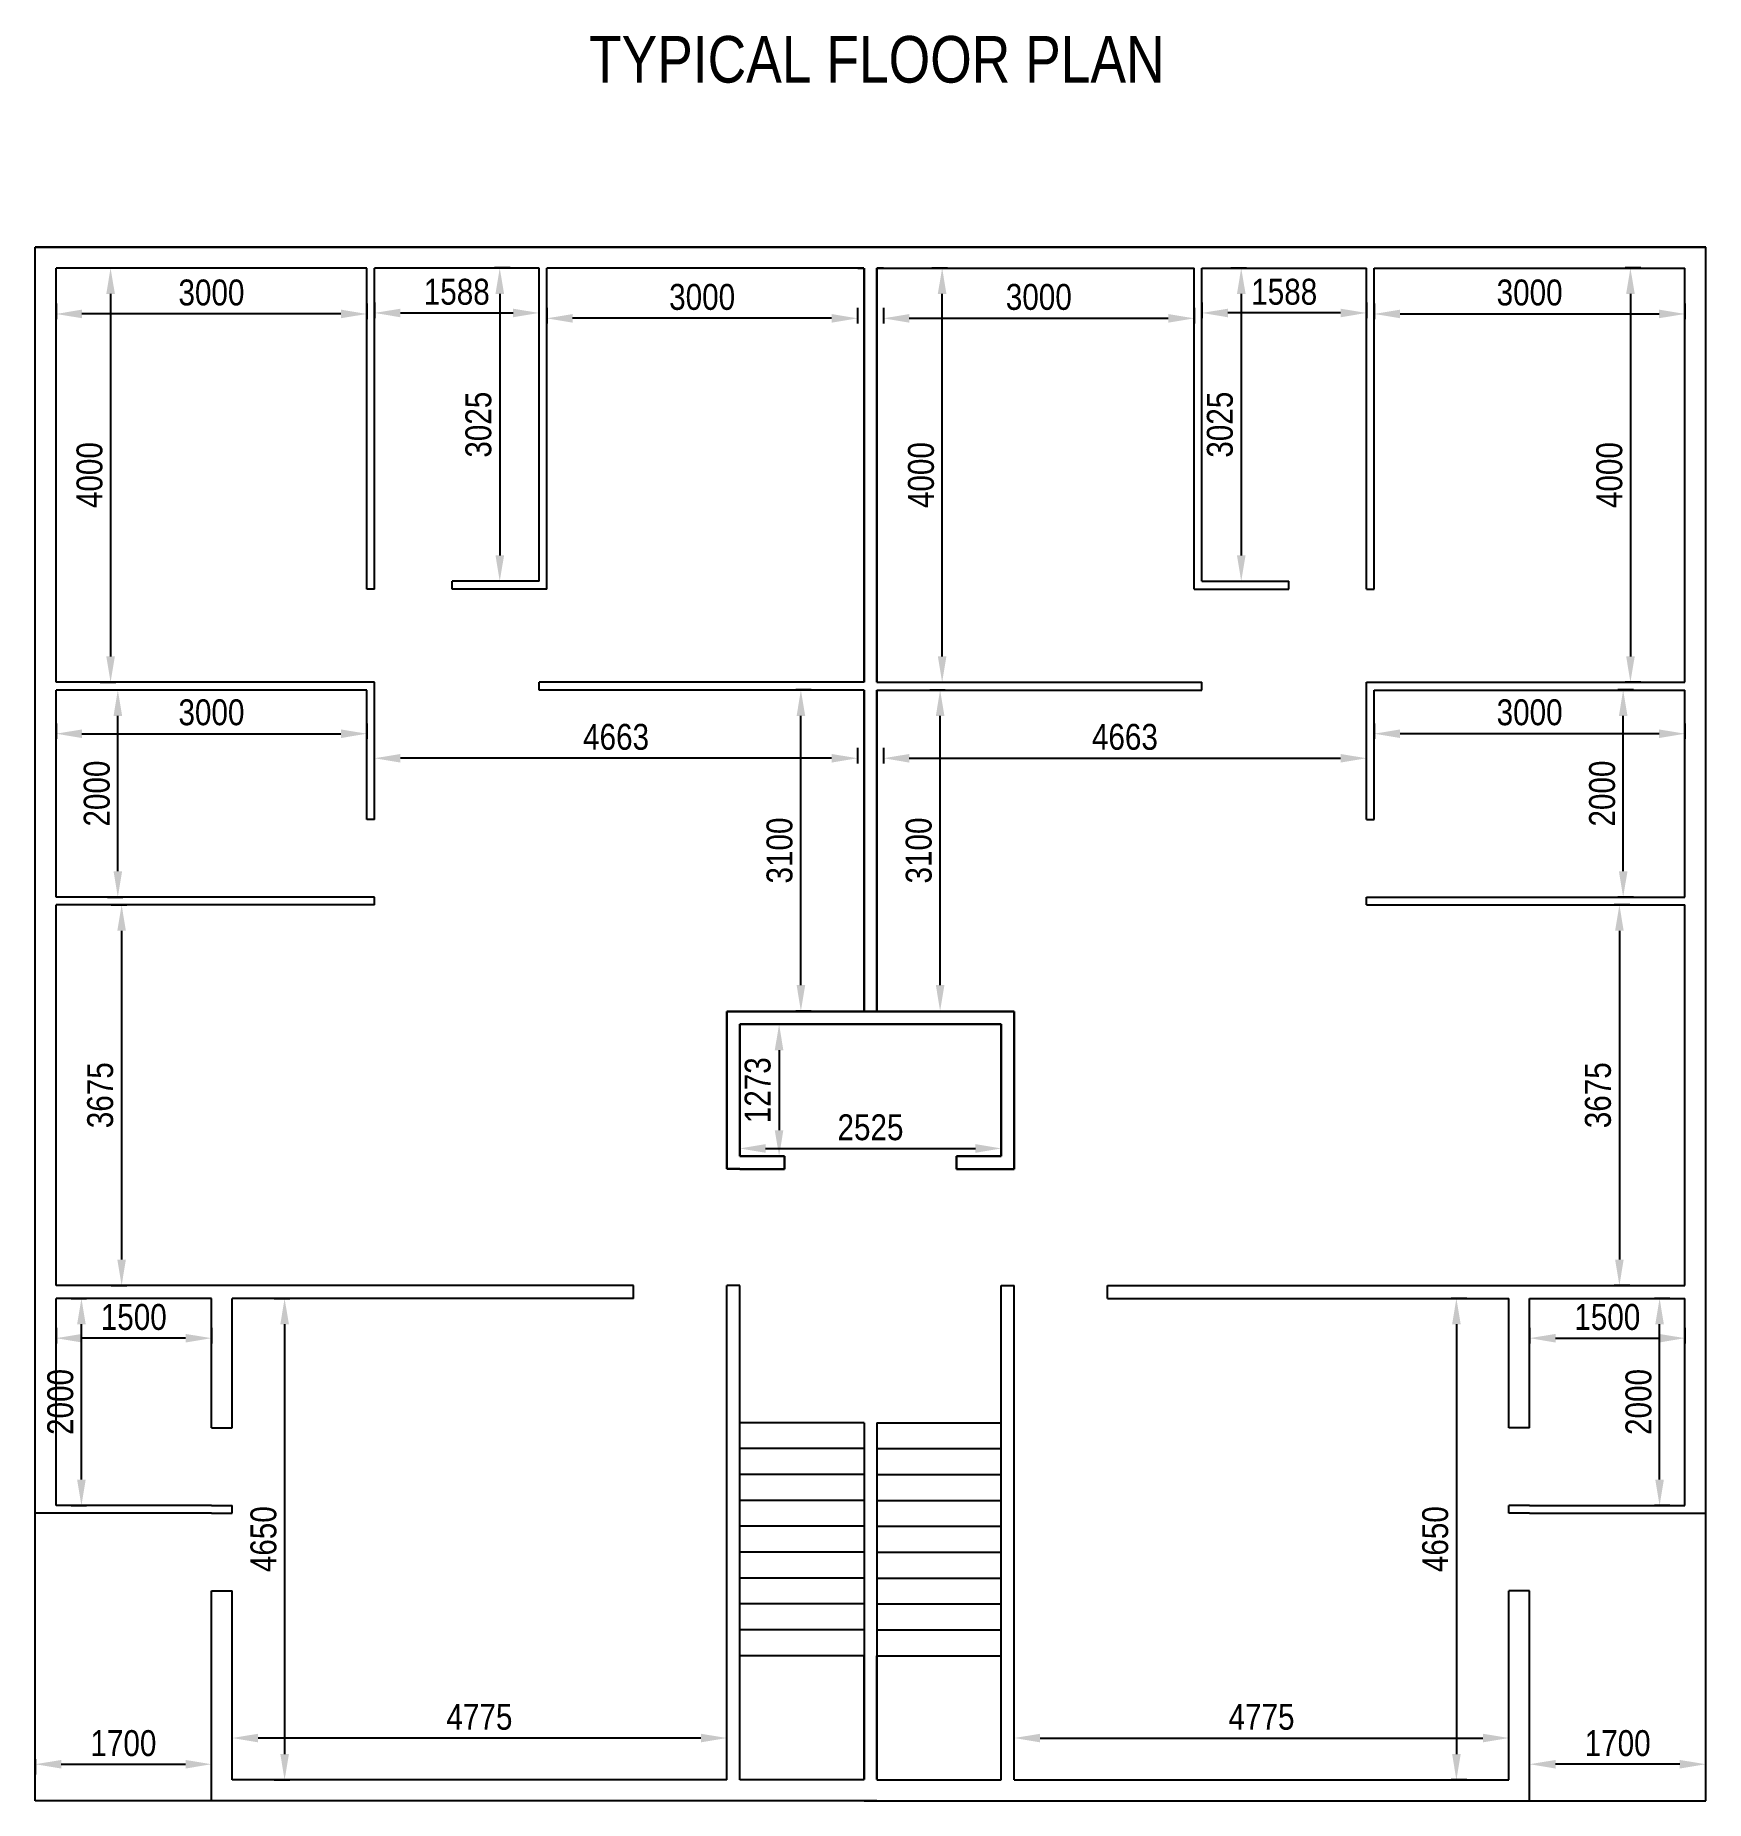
# Model space of a CAD drawing. Header units: inches. Extents: x 633521 to 2450508, y -834496 to 165976.
# Drawn here: x 2337492 to 2353617, y 113323 to 130370 of the extents above; entities that cross this region are included whole.
import ezdxf

# ---------------------------------------------------------------- set-up
doc = ezdxf.new("R2010")
doc.units = ezdxf.units.IN
doc.header["$MEASUREMENT"] = 0
doc.linetypes.add('DASHED2', pattern=[0.375, 0.25, -0.125])
doc.layers.add('ELE', color=1, linetype='Continuous')
doc.styles.get("Standard").update_dxf_attribs({"font": 'technic_.ttf'})
doc.styles.add('style2', font='technic_.ttf', dxfattribs={"height": 250})
doc.dimstyles.new('100', dxfattribs={"dimtxt": 200, "dimasz": 250, "dimexe": 50, "dimexo": 100, "dimgap": 75, "dimtad": 1, "dimtoh": 1, "dimdec": 0, "dimzin": 0, "dimdsep": 46, "dimtxsty": 'style2', "dimcen": 100, "dimclrd": 1, "dimclre": 1, "dimclrt": 7, "dimadec": 0, "dimazin": 0, "dimtfac": 1, "dimtdec": 0, "dimtix": 1, "dimtmove": 0, "dimatfit": 3, "dimfxl": 1, "dimfrac": 2, "dimtolj": 1, "dimtzin": 0, "dimarcsym": 0})

msp = doc.modelspace()

# ---------------------------------------------------------------- texts
at = {"layer": 'ELE', "color": 4, "insert": (2337612.7, 130363.2), "char_height": 450, "attachment_point": 1}
msp.add_mtext_dynamic_manual_height_columns('\\pxqc,tc24;{\\C7;TYPICAL FLOOR PLAN}', width=16004, gutter_width=1250, heights=[0], dxfattribs=at)

# ---------------------------------------------------------------- blocks, each defined once
blk = doc.blocks.new('*D298')
at = {"layer": 'ELE', "color": 1, "lineweight": -2, "transparency": 16777216}
for p, q in [((2351917, 113575), (2351917, 113725)), ((2353617, 113575), (2353617, 113725)), ((2353367, 113675), (2352167, 113675))]:
    blk.add_line(p, q, dxfattribs=at)
at = {"layer": 'ELE', "color": 1, "lineweight": 15, "transparency": 16777216}
for points in [[(2352167, 113716), (2352167, 113633), (2351917, 113675)], [(2353367, 113716), (2353367, 113633), (2353617, 113675)]]:
    blk.add_solid(points, dxfattribs=at)
at = {"layer": 'ELE', "color": 7, "transparency": 16777216, "insert": (2352767, 113877), "char_height": 250, "attachment_point": 5, "style": 'style2'}
blk.add_mtext('\\A1;1700', dxfattribs=at)
blk = doc.blocks.new('*D299')
at = {"layer": 'ELE', "color": 1, "lineweight": -2, "transparency": 16777216}
for p, q in [((2351917, 117889), (2351917, 117739)), ((2353417, 117889), (2353417, 117739)), ((2352167, 117789), (2353167, 117789))]:
    blk.add_line(p, q, dxfattribs=at)
at = {"layer": 'ELE', "color": 1, "lineweight": 15, "transparency": 16777216}
for points in [[(2352167, 117830), (2352167, 117747), (2351917, 117789)], [(2353167, 117830), (2353167, 117747), (2353417, 117789)]]:
    blk.add_solid(points, dxfattribs=at)
at = {"layer": 'ELE', "color": 7, "transparency": 16777216, "insert": (2352667, 117992), "char_height": 250, "attachment_point": 5, "style": 'style2'}
blk.add_mtext('\\A1;1500', dxfattribs=at)
blk = doc.blocks.new('*D300')
at = {"layer": 'ELE', "color": 1, "lineweight": -2, "transparency": 16777216}
for p, q in [((2353272, 118173), (2353122, 118173)), ((2353172, 116423), (2353172, 117923)), ((2353272, 116173), (2353122, 116173))]:
    blk.add_line(p, q, dxfattribs=at)
at = {"layer": 'ELE', "color": 1, "lineweight": 15, "transparency": 16777216}
for points in [[(2353130, 117923), (2353213, 117923), (2353172, 118173)], [(2353130, 116423), (2353213, 116423), (2353172, 116173)]]:
    blk.add_solid(points, dxfattribs=at)
at = {"layer": 'ELE', "color": 7, "transparency": 16777216, "insert": (2352969, 117173), "char_height": 250, "attachment_point": 5, "rotation": 90, "style": 'style2'}
blk.add_mtext('\\A1;2000', dxfattribs=at)
blk = doc.blocks.new('*D301')
at = {"layer": 'ELE', "color": 1, "lineweight": -2, "transparency": 16777216}
for p, q in [((2346942, 113828), (2346942, 113978)), ((2347192, 113928), (2351467, 113928)), ((2351717, 113828), (2351717, 113978))]:
    blk.add_line(p, q, dxfattribs=at)
at = {"layer": 'ELE', "color": 1, "lineweight": 15, "transparency": 16777216}
for points in [[(2347192, 113969), (2347192, 113886), (2346942, 113928)], [(2351467, 113969), (2351467, 113886), (2351717, 113928)]]:
    blk.add_solid(points, dxfattribs=at)
at = {"layer": 'ELE', "color": 7, "transparency": 16777216, "insert": (2349329, 114131), "char_height": 250, "attachment_point": 5, "style": 'style2'}
blk.add_mtext('\\A1;4775', dxfattribs=at)
blk = doc.blocks.new('*D302')
at = {"layer": 'ELE', "color": 1, "lineweight": -2, "transparency": 16777216}
for p, q in [((2351310, 118173), (2351160, 118173)), ((2351210, 117923), (2351210, 113773)), ((2351310, 113523), (2351160, 113523))]:
    blk.add_line(p, q, dxfattribs=at)
at = {"layer": 'ELE', "color": 1, "lineweight": 15, "transparency": 16777216}
for points in [[(2351169, 117923), (2351252, 117923), (2351210, 118173)], [(2351169, 113773), (2351252, 113773), (2351210, 113523)]]:
    blk.add_solid(points, dxfattribs=at)
at = {"layer": 'ELE', "color": 7, "transparency": 16777216, "insert": (2351007, 115848), "char_height": 250, "attachment_point": 5, "rotation": 90, "style": 'style2'}
blk.add_mtext('\\A1;4650', dxfattribs=at)
blk = doc.blocks.new('*D303')
at = {"layer": 'ELE', "color": 1, "lineweight": -2, "transparency": 16777216}
for p, q in [((2352884, 121973), (2352734, 121973)), ((2352784, 121723), (2352784, 118548)), ((2352884, 118298), (2352734, 118298))]:
    blk.add_line(p, q, dxfattribs=at)
at = {"layer": 'ELE', "color": 1, "lineweight": 15, "transparency": 16777216}
for points in [[(2352742, 121723), (2352825, 121723), (2352784, 121973)], [(2352742, 118548), (2352825, 118548), (2352784, 118298)]]:
    blk.add_solid(points, dxfattribs=at)
at = {"layer": 'ELE', "color": 7, "transparency": 16777216, "insert": (2352578, 120135), "char_height": 250, "attachment_point": 5, "rotation": 90, "style": 'style2'}
blk.add_mtext('\\A1;3675', dxfattribs=at)
blk = doc.blocks.new('*D304')
at = {"layer": 'ELE', "color": 1, "lineweight": -2, "transparency": 16777216}
for p, q in [((2346126, 124048), (2346276, 124048)), ((2346226, 121198), (2346226, 123798)), ((2346126, 120948), (2346276, 120948))]:
    blk.add_line(p, q, dxfattribs=at)
at = {"layer": 'ELE', "color": 1, "lineweight": 15, "transparency": 16777216}
for points in [[(2346185, 123798), (2346268, 123798), (2346226, 124048)], [(2346185, 121198), (2346268, 121198), (2346226, 120948)]]:
    blk.add_solid(points, dxfattribs=at)
at = {"layer": 'ELE', "color": 7, "transparency": 16777216, "insert": (2346021, 122498), "char_height": 250, "attachment_point": 5, "rotation": 90, "style": 'style2'}
blk.add_mtext('\\A1;3100', dxfattribs=at)
blk = doc.blocks.new('*D305')
at = {"layer": 'ELE', "color": 1, "lineweight": -2, "transparency": 16777216}
for p, q in [((2345679, 123489), (2345679, 123339)), ((2350342, 123289), (2350342, 123439)), ((2345929, 123389), (2350092, 123389))]:
    blk.add_line(p, q, dxfattribs=at)
at = {"layer": 'ELE', "color": 1, "lineweight": 15, "transparency": 16777216}
for points in [[(2345929, 123430), (2345929, 123347), (2345679, 123389)], [(2350092, 123430), (2350092, 123347), (2350342, 123389)]]:
    blk.add_solid(points, dxfattribs=at)
at = {"layer": 'ELE', "color": 7, "transparency": 16777216, "insert": (2348010, 123594), "char_height": 250, "attachment_point": 5, "style": 'style2'}
blk.add_mtext('\\A1;4663', dxfattribs=at)
blk = doc.blocks.new('*D306')
at = {"layer": 'ELE', "color": 1, "lineweight": -2, "transparency": 16777216}
for p, q in [((2345679, 127737), (2345679, 127587)), ((2348679, 127737), (2348679, 127587)), ((2345929, 127637), (2348429, 127637))]:
    blk.add_line(p, q, dxfattribs=at)
at = {"layer": 'ELE', "color": 1, "lineweight": 15, "transparency": 16777216}
for points in [[(2345929, 127678), (2345929, 127595), (2345679, 127637)], [(2348429, 127678), (2348429, 127595), (2348679, 127637)]]:
    blk.add_solid(points, dxfattribs=at)
at = {"layer": 'ELE', "color": 7, "transparency": 16777216, "insert": (2347179, 127842), "char_height": 250, "attachment_point": 5, "style": 'style2'}
blk.add_mtext('\\A1;3000', dxfattribs=at)
blk = doc.blocks.new('*D307')
at = {"layer": 'ELE', "color": 1, "lineweight": -2, "transparency": 16777216}
for p, q in [((2346146, 128123), (2346296, 128123)), ((2346246, 124373), (2346246, 127873)), ((2346146, 124123), (2346296, 124123))]:
    blk.add_line(p, q, dxfattribs=at)
at = {"layer": 'ELE', "color": 1, "lineweight": 15, "transparency": 16777216}
for points in [[(2346204, 127873), (2346287, 127873), (2346246, 128123)], [(2346204, 124373), (2346287, 124373), (2346246, 124123)]]:
    blk.add_solid(points, dxfattribs=at)
at = {"layer": 'ELE', "color": 7, "transparency": 16777216, "insert": (2346043, 126123), "char_height": 250, "attachment_point": 5, "rotation": 90, "style": 'style2'}
blk.add_mtext('\\A1;4000', dxfattribs=at)
blk = doc.blocks.new('*D308')
at = {"layer": 'ELE', "color": 1, "lineweight": -2, "transparency": 16777216}
for p, q in [((2348754, 127789), (2348754, 127639)), ((2350092, 127689), (2349004, 127689)), ((2350342, 127789), (2350342, 127639))]:
    blk.add_line(p, q, dxfattribs=at)
at = {"layer": 'ELE', "color": 1, "lineweight": 15, "transparency": 16777216}
for points in [[(2349004, 127730), (2349004, 127647), (2348754, 127689)], [(2350092, 127730), (2350092, 127647), (2350342, 127689)]]:
    blk.add_solid(points, dxfattribs=at)
at = {"layer": 'ELE', "color": 7, "transparency": 16777216, "insert": (2349548, 127892), "char_height": 250, "attachment_point": 5, "style": 'style2'}
blk.add_mtext('\\A1;1588', dxfattribs=at)
blk = doc.blocks.new('*D309')
at = {"layer": 'ELE', "color": 1, "lineweight": -2, "transparency": 16777216}
for p, q in [((2349033, 128123), (2349183, 128123)), ((2349133, 127873), (2349133, 125348)), ((2349033, 125098), (2349183, 125098))]:
    blk.add_line(p, q, dxfattribs=at)
at = {"layer": 'ELE', "color": 1, "lineweight": 15, "transparency": 16777216}
for points in [[(2349092, 127873), (2349175, 127873), (2349133, 128123)], [(2349092, 125348), (2349175, 125348), (2349133, 125098)]]:
    blk.add_solid(points, dxfattribs=at)
at = {"layer": 'ELE', "color": 7, "transparency": 16777216, "insert": (2348928, 126610), "char_height": 250, "attachment_point": 5, "rotation": 90, "style": 'style2'}
blk.add_mtext('\\A1;3025', dxfattribs=at)
blk = doc.blocks.new('*D310')
at = {"layer": 'ELE', "color": 1, "lineweight": -2, "transparency": 16777216}
for p, q in [((2350417, 127779), (2350417, 127629)), ((2353417, 127779), (2353417, 127629)), ((2350667, 127679), (2353167, 127679))]:
    blk.add_line(p, q, dxfattribs=at)
at = {"layer": 'ELE', "color": 1, "lineweight": 15, "transparency": 16777216}
for points in [[(2350667, 127721), (2350667, 127638), (2350417, 127679)], [(2353167, 127721), (2353167, 127638), (2353417, 127679)]]:
    blk.add_solid(points, dxfattribs=at)
at = {"layer": 'ELE', "color": 7, "transparency": 16777216, "insert": (2351917, 127885), "char_height": 250, "attachment_point": 5, "style": 'style2'}
blk.add_mtext('\\A1;3000', dxfattribs=at)
blk = doc.blocks.new('*D311')
at = {"layer": 'ELE', "color": 1, "lineweight": -2, "transparency": 16777216}
for p, q in [((2352990, 128123), (2352840, 128123)), ((2352890, 127873), (2352890, 124373)), ((2352990, 124123), (2352840, 124123))]:
    blk.add_line(p, q, dxfattribs=at)
at = {"layer": 'ELE', "color": 1, "lineweight": 15, "transparency": 16777216}
for points in [[(2352849, 127873), (2352932, 127873), (2352890, 128123)], [(2352849, 124373), (2352932, 124373), (2352890, 124123)]]:
    blk.add_solid(points, dxfattribs=at)
at = {"layer": 'ELE', "color": 7, "transparency": 16777216, "insert": (2352688, 126123), "char_height": 250, "attachment_point": 5, "rotation": 90, "style": 'style2'}
blk.add_mtext('\\A1;4000', dxfattribs=at)
blk = doc.blocks.new('*D312')
at = {"layer": 'ELE', "color": 1, "lineweight": -2, "transparency": 16777216}
for p, q in [((2352920, 124048), (2352770, 124048)), ((2352820, 122298), (2352820, 123798)), ((2352920, 122048), (2352770, 122048))]:
    blk.add_line(p, q, dxfattribs=at)
at = {"layer": 'ELE', "color": 1, "lineweight": 15, "transparency": 16777216}
for points in [[(2352779, 123798), (2352862, 123798), (2352820, 124048)], [(2352779, 122298), (2352862, 122298), (2352820, 122048)]]:
    blk.add_solid(points, dxfattribs=at)
at = {"layer": 'ELE', "color": 7, "transparency": 16777216, "insert": (2352618, 123048), "char_height": 250, "attachment_point": 5, "rotation": 90, "style": 'style2'}
blk.add_mtext('\\A1;2000', dxfattribs=at)
blk = doc.blocks.new('*D313')
at = {"layer": 'ELE', "color": 1, "lineweight": -2, "transparency": 16777216}
for p, q in [((2350417, 123726), (2350417, 123576)), ((2353167, 123626), (2350667, 123626)), ((2353417, 123726), (2353417, 123576))]:
    blk.add_line(p, q, dxfattribs=at)
at = {"layer": 'ELE', "color": 1, "lineweight": 15, "transparency": 16777216}
for points in [[(2350667, 123667), (2350667, 123584), (2350417, 123626)], [(2353167, 123667), (2353167, 123584), (2353417, 123626)]]:
    blk.add_solid(points, dxfattribs=at)
at = {"layer": 'ELE', "color": 7, "transparency": 16777216, "insert": (2351917, 123831), "char_height": 250, "attachment_point": 5, "style": 'style2'}
blk.add_mtext('\\A1;3000', dxfattribs=at)
blk = doc.blocks.new('*D318')
at = {"layer": 'ELE', "color": 1, "lineweight": -2, "transparency": 16777216}
for p, q in [((2337492, 113575), (2337492, 113725)), ((2339192, 113575), (2339192, 113725)), ((2337742, 113675), (2338942, 113675))]:
    blk.add_line(p, q, dxfattribs=at)
at = {"layer": 'ELE', "color": 1, "lineweight": 15, "transparency": 16777216}
for points in [[(2337742, 113716), (2337742, 113633), (2337492, 113675)], [(2338942, 113716), (2338942, 113633), (2339192, 113675)]]:
    blk.add_solid(points, dxfattribs=at)
at = {"layer": 'ELE', "color": 7, "transparency": 16777216, "insert": (2338342, 113877), "char_height": 250, "attachment_point": 5, "style": 'style2'}
blk.add_mtext('\\A1;1700', dxfattribs=at)
blk = doc.blocks.new('*D319')
at = {"layer": 'ELE', "color": 1, "lineweight": -2, "transparency": 16777216}
for p, q in [((2337692, 117889), (2337692, 117739)), ((2339192, 117889), (2339192, 117739)), ((2338942, 117789), (2337942, 117789))]:
    blk.add_line(p, q, dxfattribs=at)
at = {"layer": 'ELE', "color": 1, "lineweight": 15, "transparency": 16777216}
for points in [[(2337942, 117830), (2337942, 117747), (2337692, 117789)], [(2338942, 117830), (2338942, 117747), (2339192, 117789)]]:
    blk.add_solid(points, dxfattribs=at)
at = {"layer": 'ELE', "color": 7, "transparency": 16777216, "insert": (2338442, 117992), "char_height": 250, "attachment_point": 5, "style": 'style2'}
blk.add_mtext('\\A1;1500', dxfattribs=at)
blk = doc.blocks.new('*D320')
at = {"layer": 'ELE', "color": 1, "lineweight": -2, "transparency": 16777216}
for p, q in [((2337837, 118173), (2337987, 118173)), ((2337937, 116423), (2337937, 117923)), ((2337837, 116173), (2337987, 116173))]:
    blk.add_line(p, q, dxfattribs=at)
at = {"layer": 'ELE', "color": 1, "lineweight": 15, "transparency": 16777216}
for points in [[(2337895, 117923), (2337978, 117923), (2337937, 118173)], [(2337895, 116423), (2337978, 116423), (2337937, 116173)]]:
    blk.add_solid(points, dxfattribs=at)
at = {"layer": 'ELE', "color": 7, "transparency": 16777216, "insert": (2337734, 117173), "char_height": 250, "attachment_point": 5, "rotation": 90, "style": 'style2'}
blk.add_mtext('\\A1;2000', dxfattribs=at)
blk = doc.blocks.new('*D321')
at = {"layer": 'ELE', "color": 1, "lineweight": -2, "transparency": 16777216}
for p, q in [((2339392, 113828), (2339392, 113978)), ((2343917, 113928), (2339642, 113928)), ((2344167, 113828), (2344167, 113978))]:
    blk.add_line(p, q, dxfattribs=at)
at = {"layer": 'ELE', "color": 1, "lineweight": 15, "transparency": 16777216}
for points in [[(2339642, 113969), (2339642, 113886), (2339392, 113928)], [(2343917, 113969), (2343917, 113886), (2344167, 113928)]]:
    blk.add_solid(points, dxfattribs=at)
at = {"layer": 'ELE', "color": 7, "transparency": 16777216, "insert": (2341779, 114131), "char_height": 250, "attachment_point": 5, "style": 'style2'}
blk.add_mtext('\\A1;4775', dxfattribs=at)
blk = doc.blocks.new('*D322')
at = {"layer": 'ELE', "color": 1, "lineweight": -2, "transparency": 16777216}
for p, q in [((2339798, 118173), (2339948, 118173)), ((2339898, 117923), (2339898, 113773)), ((2339798, 113523), (2339948, 113523))]:
    blk.add_line(p, q, dxfattribs=at)
at = {"layer": 'ELE', "color": 1, "lineweight": 15, "transparency": 16777216}
for points in [[(2339857, 117923), (2339940, 117923), (2339898, 118173)], [(2339857, 113773), (2339940, 113773), (2339898, 113523)]]:
    blk.add_solid(points, dxfattribs=at)
at = {"layer": 'ELE', "color": 7, "transparency": 16777216, "insert": (2339695, 115848), "char_height": 250, "attachment_point": 5, "rotation": 90, "style": 'style2'}
blk.add_mtext('\\A1;4650', dxfattribs=at)
blk = doc.blocks.new('*D323')
at = {"layer": 'ELE', "color": 1, "lineweight": -2, "transparency": 16777216}
for p, q in [((2338225, 121973), (2338375, 121973)), ((2338325, 121723), (2338325, 118548)), ((2338225, 118298), (2338375, 118298))]:
    blk.add_line(p, q, dxfattribs=at)
at = {"layer": 'ELE', "color": 1, "lineweight": 15, "transparency": 16777216}
for points in [[(2338283, 121723), (2338366, 121723), (2338325, 121973)], [(2338283, 118548), (2338366, 118548), (2338325, 118298)]]:
    blk.add_solid(points, dxfattribs=at)
at = {"layer": 'ELE', "color": 7, "transparency": 16777216, "insert": (2338119, 120135), "char_height": 250, "attachment_point": 5, "rotation": 90, "style": 'style2'}
blk.add_mtext('\\A1;3675', dxfattribs=at)
blk = doc.blocks.new('*D324')
at = {"layer": 'ELE', "color": 1, "lineweight": -2, "transparency": 16777216}
for p, q in [((2344982, 124048), (2344832, 124048)), ((2344882, 121198), (2344882, 123798)), ((2344982, 120948), (2344832, 120948))]:
    blk.add_line(p, q, dxfattribs=at)
at = {"layer": 'ELE', "color": 1, "lineweight": 15, "transparency": 16777216}
for points in [[(2344841, 123798), (2344924, 123798), (2344882, 124048)], [(2344841, 121198), (2344924, 121198), (2344882, 120948)]]:
    blk.add_solid(points, dxfattribs=at)
at = {"layer": 'ELE', "color": 7, "transparency": 16777216, "insert": (2344677, 122498), "char_height": 250, "attachment_point": 5, "rotation": 90, "style": 'style2'}
blk.add_mtext('\\A1;3100', dxfattribs=at)
blk = doc.blocks.new('*D325')
at = {"layer": 'ELE', "color": 1, "lineweight": -2, "transparency": 16777216}
for p, q in [((2340767, 123289), (2340767, 123439)), ((2345429, 123489), (2345429, 123339)), ((2345179, 123389), (2341017, 123389))]:
    blk.add_line(p, q, dxfattribs=at)
at = {"layer": 'ELE', "color": 1, "lineweight": 15, "transparency": 16777216}
for points in [[(2341017, 123430), (2341017, 123347), (2340767, 123389)], [(2345179, 123430), (2345179, 123347), (2345429, 123389)]]:
    blk.add_solid(points, dxfattribs=at)
at = {"layer": 'ELE', "color": 7, "transparency": 16777216, "insert": (2343098, 123594), "char_height": 250, "attachment_point": 5, "style": 'style2'}
blk.add_mtext('\\A1;4663', dxfattribs=at)
blk = doc.blocks.new('*D326')
at = {"layer": 'ELE', "color": 1, "lineweight": -2, "transparency": 16777216}
for p, q in [((2342429, 127737), (2342429, 127587)), ((2345429, 127737), (2345429, 127587)), ((2345179, 127637), (2342679, 127637))]:
    blk.add_line(p, q, dxfattribs=at)
at = {"layer": 'ELE', "color": 1, "lineweight": 15, "transparency": 16777216}
for points in [[(2342679, 127678), (2342679, 127595), (2342429, 127637)], [(2345179, 127678), (2345179, 127595), (2345429, 127637)]]:
    blk.add_solid(points, dxfattribs=at)
at = {"layer": 'ELE', "color": 7, "transparency": 16777216, "insert": (2343929, 127842), "char_height": 250, "attachment_point": 5, "style": 'style2'}
blk.add_mtext('\\A1;3000', dxfattribs=at)
blk = doc.blocks.new('*D327')
at = {"layer": 'ELE', "color": 1, "lineweight": -2, "transparency": 16777216}
for p, q in [((2340767, 127789), (2340767, 127639)), ((2341017, 127689), (2342104, 127689)), ((2342354, 127789), (2342354, 127639))]:
    blk.add_line(p, q, dxfattribs=at)
at = {"layer": 'ELE', "color": 1, "lineweight": 15, "transparency": 16777216}
for points in [[(2341017, 127730), (2341017, 127647), (2340767, 127689)], [(2342104, 127730), (2342104, 127647), (2342354, 127689)]]:
    blk.add_solid(points, dxfattribs=at)
at = {"layer": 'ELE', "color": 7, "transparency": 16777216, "insert": (2341560, 127892), "char_height": 250, "attachment_point": 5, "style": 'style2'}
blk.add_mtext('\\A1;1588', dxfattribs=at)
blk = doc.blocks.new('*D328')
at = {"layer": 'ELE', "color": 1, "lineweight": -2, "transparency": 16777216}
for p, q in [((2342075, 128123), (2341925, 128123)), ((2341975, 127873), (2341975, 125348)), ((2342075, 125098), (2341925, 125098))]:
    blk.add_line(p, q, dxfattribs=at)
at = {"layer": 'ELE', "color": 1, "lineweight": 15, "transparency": 16777216}
for points in [[(2341934, 127873), (2342017, 127873), (2341975, 128123)], [(2341934, 125348), (2342017, 125348), (2341975, 125098)]]:
    blk.add_solid(points, dxfattribs=at)
at = {"layer": 'ELE', "color": 7, "transparency": 16777216, "insert": (2341770, 126610), "char_height": 250, "attachment_point": 5, "rotation": 90, "style": 'style2'}
blk.add_mtext('\\A1;3025', dxfattribs=at)
blk = doc.blocks.new('*D329')
at = {"layer": 'ELE', "color": 1, "lineweight": -2, "transparency": 16777216}
for p, q in [((2337692, 127779), (2337692, 127629)), ((2340692, 127779), (2340692, 127629)), ((2340442, 127679), (2337942, 127679))]:
    blk.add_line(p, q, dxfattribs=at)
at = {"layer": 'ELE', "color": 1, "lineweight": 15, "transparency": 16777216}
for points in [[(2337942, 127721), (2337942, 127638), (2337692, 127679)], [(2340442, 127721), (2340442, 127638), (2340692, 127679)]]:
    blk.add_solid(points, dxfattribs=at)
at = {"layer": 'ELE', "color": 7, "transparency": 16777216, "insert": (2339192, 127885), "char_height": 250, "attachment_point": 5, "style": 'style2'}
blk.add_mtext('\\A1;3000', dxfattribs=at)
blk = doc.blocks.new('*D330')
at = {"layer": 'ELE', "color": 1, "lineweight": -2, "transparency": 16777216}
for p, q in [((2338118, 128123), (2338268, 128123)), ((2338218, 127873), (2338218, 124373)), ((2338118, 124123), (2338268, 124123))]:
    blk.add_line(p, q, dxfattribs=at)
at = {"layer": 'ELE', "color": 1, "lineweight": 15, "transparency": 16777216}
for points in [[(2338177, 127873), (2338260, 127873), (2338218, 128123)], [(2338177, 124373), (2338260, 124373), (2338218, 124123)]]:
    blk.add_solid(points, dxfattribs=at)
at = {"layer": 'ELE', "color": 7, "transparency": 16777216, "insert": (2338016, 126123), "char_height": 250, "attachment_point": 5, "rotation": 90, "style": 'style2'}
blk.add_mtext('\\A1;4000', dxfattribs=at)
blk = doc.blocks.new('*D331')
at = {"layer": 'ELE', "color": 1, "lineweight": -2, "transparency": 16777216}
for p, q in [((2338188, 124048), (2338338, 124048)), ((2338288, 122298), (2338288, 123798)), ((2338188, 122048), (2338338, 122048))]:
    blk.add_line(p, q, dxfattribs=at)
at = {"layer": 'ELE', "color": 1, "lineweight": 15, "transparency": 16777216}
for points in [[(2338247, 123798), (2338330, 123798), (2338288, 124048)], [(2338247, 122298), (2338330, 122298), (2338288, 122048)]]:
    blk.add_solid(points, dxfattribs=at)
at = {"layer": 'ELE', "color": 7, "transparency": 16777216, "insert": (2338086, 123048), "char_height": 250, "attachment_point": 5, "rotation": 90, "style": 'style2'}
blk.add_mtext('\\A1;2000', dxfattribs=at)
blk = doc.blocks.new('*D332')
at = {"layer": 'ELE', "color": 1, "lineweight": -2, "transparency": 16777216}
for p, q in [((2337692, 123726), (2337692, 123576)), ((2337942, 123626), (2340442, 123626)), ((2340692, 123726), (2340692, 123576))]:
    blk.add_line(p, q, dxfattribs=at)
at = {"layer": 'ELE', "color": 1, "lineweight": 15, "transparency": 16777216}
for points in [[(2337942, 123667), (2337942, 123584), (2337692, 123626)], [(2340442, 123667), (2340442, 123584), (2340692, 123626)]]:
    blk.add_solid(points, dxfattribs=at)
at = {"layer": 'ELE', "color": 7, "transparency": 16777216, "insert": (2339192, 123831), "char_height": 250, "attachment_point": 5, "style": 'style2'}
blk.add_mtext('\\A1;3000', dxfattribs=at)
blk = doc.blocks.new('*D334')
at = {"color": 1, "lineweight": -2, "transparency": 16777216}
for p, q in [((2344292, 119821), (2344292, 119571)), ((2346817, 119821), (2346817, 119571)), ((2344542, 119621), (2346567, 119621))]:
    blk.add_line(p, q, dxfattribs=at)
at = {"color": 1, "lineweight": 15, "transparency": 16777216}
for points in [[(2344542, 119663), (2344542, 119579), (2344292, 119621)], [(2346567, 119663), (2346567, 119579), (2346817, 119621)]]:
    blk.add_solid(points, dxfattribs=at)
at = {"color": 7, "lineweight": 30, "transparency": 16777216, "insert": (2345554, 119824), "char_height": 250, "attachment_point": 5, "style": 'style2'}
blk.add_mtext('\\A1;2525', dxfattribs=at)
blk = doc.blocks.new('*D335')
at = {"color": 1, "lineweight": -2, "transparency": 16777216}
for p, q in [((2344672, 120820), (2344722, 120820)), ((2344672, 120570), (2344672, 119797)), ((2344672, 119547), (2344722, 119547))]:
    blk.add_line(p, q, dxfattribs=at)
at = {"color": 1, "lineweight": 15, "transparency": 16777216}
for points in [[(2344630, 120570), (2344713, 120570), (2344672, 120820)], [(2344630, 119797), (2344713, 119797), (2344672, 119547)]]:
    blk.add_solid(points, dxfattribs=at)
at = {"color": 7, "lineweight": 30, "transparency": 16777216, "insert": (2344466, 120183), "char_height": 250, "attachment_point": 5, "rotation": 90, "style": 'style2'}
blk.add_mtext('\\A1;1273', dxfattribs=at)

# ---------------------------------------------------------------- dimensions: what is measured, and where the dimension line sits
at = {"color": 18, "lineweight": 30, "true_color": 0x000000}
dim = msp.add_linear_dim(base=(2344671.5237, 119547.093), p1=(2344592.8585, 120819.6305), p2=(2344623.2259, 119547.093), angle=90, dimstyle='100', override={"dimfxl": 200, "dimfxlon": 1}, dxfattribs=at)
dim.commit()
dim.dimension.update_dxf_attribs({"geometry": '*D335', "text_midpoint": (2344465.8585, 120183.3618)})
dim = msp.add_linear_dim(base=(2346816.7, 119621.2), p1=(2344291.7, 120220.4), p2=(2346816.7, 120220.4), dimstyle='100', override={"dimfxl": 200, "dimfxlon": 1}, dxfattribs=at)
dim.commit()
dim.dimension.update_dxf_attribs({"geometry": '*D334', "text_midpoint": (2345554.2, 119824.1)})
at = {"layer": 'ELE', "color": 18, "true_color": 0x000000}
for base, p1, p2, angle, picture, middle in [((2337691.7, 127679.2), (2340691.7, 128122.7), (2337691.7, 128122.7), 180, '*D329', (2339191.7, 127884.9)), ((2338218.2, 124122.7), (2337691.7, 128122.7), (2337691.7, 124122.7), 90, '*D330', (2338016, 126122.7)), ((2342354.1846348, 127688.6988312), (2340766.6846348, 128122.6988312), (2342354.1846348, 128122.6988312), 180, '*D327', (2341560.4346348, 127892.1710534)), ((2341975.2, 125097.7), (2342354.2, 128122.7), (2342354.2, 125097.7), 90, '*D328', (2341769.5, 126610.2)), ((2342429.2, 127636.7), (2345429.2, 128122.7), (2342429.2, 128122.7), 180, '*D326', (2343929.2, 127842.4)), ((2346245.7, 128122.7), (2345654.2, 124122.7), (2345654.2, 128122.7), 90, '*D307', (2346043.5, 126122.7)), ((2349133.2, 125097.7), (2348754.2, 128122.7), (2348754.2, 125097.7), 90, '*D309', (2348927.5, 126610.2)), ((2352890.2, 124122.7), (2353416.7, 128122.7), (2353416.7, 124122.7), 90, '*D311', (2352688, 126122.7)), ((2338288.2, 124047.7), (2337691.7, 122047.7), (2337691.7, 124047.7), 90, '*D331', (2338086, 123047.7)), ((2340691.7, 123625.7), (2337691.7, 124047.7), (2340691.7, 124047.7), 180, '*D332', (2339191.7, 123831.4)), ((2340766.6846348, 123388.6988312), (2345429.1846348, 124047.6988312), (2340766.6846348, 122797.6988312), 180, '*D325', (2343097.9346348, 123594.3640359)), ((2344882.2, 124047.7), (2345429.2, 120947.7), (2345429.2, 124047.7), 90, '*D324', (2344676.5, 122497.7)), ((2346226.2, 124047.7), (2345679.2, 120947.7), (2345679.2, 124047.7), 90, '*D304', (2346020.5, 122497.7)), ((2352820.2, 124047.7), (2353416.7, 122047.7), (2353416.7, 124047.7), 90, '*D312', (2352618, 123047.7)), ((2338324.7, 118297.7), (2337691.7, 121972.7), (2337691.7, 118297.7), 90, '*D323', (2338119, 120135.2)), ((2352783.7, 118297.7), (2353416.7, 121972.7), (2353416.7, 118297.7), 90, '*D303', (2352578, 120135.2)), ((2337936.7, 118172.7), (2337691.7, 116172.7), (2337691.7, 118172.7), 90, '*D320', (2337734.5, 117172.7)), ((2337691.7, 117788.7), (2339191.7, 118172.7), (2337691.7, 118172.7), 180, '*D319', (2338441.7, 117991.6)), ((2339898.2, 113522.7), (2339391.7, 118172.7), (2339391.7, 113522.7), 90, '*D322', (2339695.3, 115847.7)), ((2351210.2, 113522.7), (2351716.7, 118172.7), (2351716.7, 113522.7), 90, '*D302', (2351007.3, 115847.7)), ((2353171.7, 118172.7), (2353416.7, 116172.7), (2353416.7, 118172.7), 90, '*D300', (2352969.5, 117172.7)), ((2339391.7, 113927.7), (2344166.7, 113522.7), (2339391.7, 113522.7), 180, '*D321', (2341779.2, 114130.6)), ((2339191.7, 113674.7), (2337491.7, 113322.7), (2339191.7, 113322.7), 180, '*D318', (2338341.7, 113876.9))]:
    dim = msp.add_linear_dim(base=base, p1=p1, p2=p2, angle=angle, dimstyle='100', override={"dimfxl": 100, "dimfxlon": 1}, dxfattribs=at)
    dim.commit()
    dim.dimension.update_dxf_attribs({"geometry": picture, "text_midpoint": middle})
for base, p1, p2, picture, middle in [((2348679.2, 127636.7), (2345679.2, 128122.7), (2348679.2, 128122.7), '*D306', (2347179.2, 127842.4)), ((2348754.1846348, 127688.6988312), (2350341.6846348, 128122.6988312), (2348754.1846348, 128122.6988312), '*D308', (2349547.9346348, 127892.1710534)), ((2353416.7, 127679.2), (2350416.7, 128122.7), (2353416.7, 128122.7), '*D310', (2351916.7, 127884.9)), ((2350341.6846348, 123388.6988312), (2345679.1846348, 124047.6988312), (2350341.6846348, 122797.6988312), '*D305', (2348010.4346348, 123594.3640359)), ((2350416.7, 123625.7), (2353416.7, 124047.7), (2350416.7, 124047.7), '*D313', (2351916.7, 123831.4)), ((2353416.7, 117788.7), (2351916.7, 118172.7), (2353416.7, 118172.7), '*D299', (2352666.7, 117991.6)), ((2351716.7, 113927.7), (2346941.7, 113522.7), (2351716.7, 113522.7), '*D301', (2349329.2, 114130.6)), ((2351916.7, 113674.7), (2353616.7, 113322.7), (2351916.7, 113322.7), '*D298', (2352766.7, 113876.9))]:
    dim = msp.add_linear_dim(base=base, p1=p1, p2=p2, dimstyle='100', override={"dimfxl": 100, "dimfxlon": 1}, dxfattribs=at)
    dim.commit()
    dim.dimension.update_dxf_attribs({"geometry": picture, "text_midpoint": middle})

# ---------------------------------------------------------------- linework, layer by layer
at = {"color": 18, "lineweight": 30, "true_color": 0x000000}
for p, q in [((2345491.7, 128322.7), (2345616.7, 128322.7)), ((2345491.7, 128122.7), (2345491.7, 124122.7)), ((2345616.7, 128122.7), (2345616.7, 124122.7)), ((2345491.7, 124047.7), (2345491.7, 120949.2)), ((2345616.7, 124047.7), (2345616.7, 120947.7)), ((2344166.7, 119621.2), (2344166.7, 120944.6)), ((2346416.7, 120944.6), (2344166.7, 120944.6)), ((2345491.7, 120949.2), (2345491.7, 120944.6)), ((2345616.7, 120947.7), (2345616.7, 120944.6)), ((2346416.7, 120944.6), (2346681.1, 120944.6)), ((2346681.1, 120944.6), (2346941.7, 120944.6)), ((2346941.7, 119621.2), (2346941.7, 120944.6)), ((2344291.7, 119621.2), (2344291.7, 120819.6)), ((2346416.7, 120819.6), (2344291.7, 120819.6)), ((2346416.7, 120819.6), (2346681.1, 120819.6)), ((2346681.1, 120819.6), (2346816.7, 120819.6)), ((2346816.7, 119621.2), (2346816.7, 120819.6)), ((2344166.7, 119621.2), (2344166.7, 119422.7)), ((2344291.7, 119621.2), (2344291.7, 119547.1)), ((2344291.7, 119547.1), (2344723.8, 119547.1)), ((2344723.8, 119547.1), (2344723.8, 119422.1)), ((2346816.7, 119547.1), (2346384.6, 119547.1)), ((2346384.6, 119547.1), (2346384.6, 119422.1)), ((2346816.7, 119621.2), (2346816.7, 119547.1)), ((2346941.7, 119621.2), (2346941.7, 119422.1)), ((2344291.7, 119422.7), (2344166.7, 119422.7)), ((2344291.7, 119422.1), (2344723.8, 119422.1)), ((2346816.7, 119422.1), (2346384.6, 119422.1)), ((2346817.5, 119422.1), (2346942.5, 119422.1)), ((2345491.7, 113322.7), (2345616.7, 113322.7))]:
    msp.add_line(p, q, dxfattribs=at)
at = {"color": 18, "linetype": 'DASHED2', "lineweight": 30, "true_color": 0x000000}
for p, q in [((2345429.2, 128122.7), (2345491.7, 128122.7)), ((2345679.2, 128122.7), (2345616.7, 128122.7)), ((2345491.7, 114722.7), (2345491.7, 113522.7)), ((2345616.7, 114722.7), (2345616.7, 113522.7))]:
    msp.add_line(p, q, dxfattribs=at)
at = {"layer": 'ELE', "color": 18, "true_color": 0x000000}
for p, q in [((2345491.7, 128322.7), (2337491.7, 128322.7)), ((2337491.7, 128322.7), (2345491.7, 128322.7)), ((2337491.7, 113322.7), (2337491.7, 128322.7)), ((2345616.7, 128322.7), (2353616.7, 128322.7)), ((2353616.7, 128322.7), (2345616.7, 128322.7)), ((2353616.7, 113322.7), (2353616.7, 128322.7)), ((2340691.7, 128122.7), (2337691.7, 128122.7)), ((2337691.7, 124122.7), (2337691.7, 128122.7)), ((2340691.7, 125022.7), (2340691.7, 128122.7)), ((2342354.2, 128122.7), (2340766.7, 128122.7)), ((2340766.7, 125022.7), (2340766.7, 128122.7)), ((2342354.2, 125097.7), (2342354.2, 128122.7)), ((2345429.2, 128122.7), (2342429.2, 128122.7)), ((2342429.2, 125022.7), (2342429.2, 128122.7)), ((2345679.2, 128122.7), (2348679.2, 128122.7)), ((2348679.2, 125022.7), (2348679.2, 128122.7)), ((2348754.2, 128122.7), (2350341.7, 128122.7)), ((2348754.2, 125097.7), (2348754.2, 128122.7)), ((2350341.7, 125022.7), (2350341.7, 128122.7)), ((2350416.7, 128122.7), (2353416.7, 128122.7)), ((2350416.7, 125022.7), (2350416.7, 128122.7)), ((2353416.7, 124122.7), (2353416.7, 128122.7)), ((2340766.7, 125022.7), (2340691.7, 125022.7)), ((2342354.2, 125097.7), (2341516.7, 125097.7)), ((2341516.7, 125022.7), (2341516.7, 125097.7)), ((2342429.2, 125022.7), (2341516.7, 125022.7)), ((2348679.2, 125022.7), (2349591.7, 125022.7)), ((2348754.2, 125097.7), (2349591.7, 125097.7)), ((2349591.7, 125022.7), (2349591.7, 125097.7)), ((2350341.7, 125022.7), (2350416.7, 125022.7)), ((2340766.7, 124122.7), (2337691.7, 124122.7)), ((2340766.7, 122797.7), (2340766.7, 124122.7)), ((2345491.7, 124122.7), (2342354.2, 124122.7)), ((2342354.2, 124047.7), (2342354.2, 124122.7)), ((2345616.7, 124122.7), (2348754.2, 124122.7)), ((2348754.2, 124047.7), (2348754.2, 124122.7)), ((2350341.7, 124122.7), (2353416.7, 124122.7)), ((2350341.7, 122797.7), (2350341.7, 124122.7)), ((2340691.7, 124047.7), (2337691.7, 124047.7)), ((2337691.7, 122047.7), (2337691.7, 124047.7)), ((2340691.7, 122797.7), (2340691.7, 124047.7)), ((2345491.7, 124047.7), (2342354.2, 124047.7)), ((2345616.7, 124047.7), (2348754.2, 124047.7)), ((2350416.7, 124047.7), (2353416.7, 124047.7)), ((2350416.7, 122797.7), (2350416.7, 124047.7)), ((2353416.7, 122047.7), (2353416.7, 124047.7)), ((2340766.7, 122797.7), (2340691.7, 122797.7)), ((2350341.7, 122797.7), (2350416.7, 122797.7)), ((2340766.7, 122047.7), (2337691.7, 122047.7)), ((2340766.7, 121972.7), (2337691.7, 121972.7)), ((2337691.7, 118297.7), (2337691.7, 121972.7)), ((2340766.7, 121972.7), (2340766.7, 122047.7)), ((2350341.7, 122047.7), (2353416.7, 122047.7)), ((2350341.7, 121972.7), (2350341.7, 122047.7)), ((2350341.7, 121972.7), (2353416.7, 121972.7)), ((2353416.7, 118297.7), (2353416.7, 121972.7)), ((2343266.7, 118297.7), (2337691.7, 118297.7)), ((2339191.7, 118172.7), (2337691.7, 118172.7)), ((2337691.7, 116172.7), (2337691.7, 118172.7)), ((2339191.7, 116922.7), (2339191.7, 118172.7)), ((2343266.7, 118172.7), (2339391.7, 118172.7)), ((2339391.7, 116922.7), (2339391.7, 118172.7)), ((2343266.7, 118172.7), (2343266.7, 118297.7)), ((2344291.7, 118297.7), (2344166.7, 118297.7)), ((2344166.7, 118172.7), (2344166.7, 118297.7)), ((2344166.7, 113522.7), (2344166.7, 118172.7)), ((2344291.7, 113522.7), (2344291.7, 118297.7)), ((2346816.7, 118297.7), (2346941.7, 118297.7)), ((2346816.7, 113522.7), (2346816.7, 118297.7)), ((2346941.7, 118172.7), (2346941.7, 118297.7)), ((2346941.7, 113522.7), (2346941.7, 118172.7)), ((2347841.7, 118297.7), (2353416.7, 118297.7)), ((2347841.7, 118172.7), (2347841.7, 118297.7)), ((2347841.7, 118172.7), (2351716.7, 118172.7)), ((2351716.7, 116922.7), (2351716.7, 118172.7)), ((2351916.7, 118172.7), (2353416.7, 118172.7)), ((2351916.7, 116922.7), (2351916.7, 118172.7)), ((2353416.7, 116172.7), (2353416.7, 118172.7)), ((2345491.7, 116972.7), (2344291.7, 116972.7)), ((2345491.7, 116972.7), (2345491.7, 114722.7)), ((2345616.7, 116972.7), (2346816.7, 116972.7)), ((2345616.7, 116972.7), (2345616.7, 114722.7)), ((2339191.7, 116922.7), (2339391.7, 116922.7)), ((2351916.7, 116922.7), (2351716.7, 116922.7)), ((2345491.7, 116722.7), (2344291.7, 116722.7)), ((2345616.7, 116722.7), (2346816.7, 116722.7)), ((2345491.7, 116472.7), (2344291.7, 116472.7)), ((2345616.7, 116472.7), (2346816.7, 116472.7)), ((2339191.7, 116097.7), (2337491.7, 116097.7)), ((2339191.7, 116172.7), (2337691.7, 116172.7)), ((2339191.7, 116172.7), (2339391.7, 116172.7)), ((2339191.7, 116097.7), (2339391.7, 116097.7)), ((2339391.7, 116097.7), (2339391.7, 116172.7)), ((2345491.7, 116222.7), (2344291.7, 116222.7)), ((2345616.7, 116222.7), (2346816.7, 116222.7)), ((2351716.7, 116097.7), (2351716.7, 116172.7)), ((2351916.7, 116172.7), (2351716.7, 116172.7)), ((2351916.7, 116097.7), (2351716.7, 116097.7)), ((2351916.7, 116172.7), (2353416.7, 116172.7)), ((2351916.7, 116097.7), (2353616.7, 116097.7)), ((2345491.7, 115972.7), (2344291.7, 115972.7)), ((2345616.7, 115972.7), (2346816.7, 115972.7)), ((2345491.7, 115722.7), (2344291.7, 115722.7)), ((2345616.7, 115722.7), (2346816.7, 115722.7)), ((2345491.7, 115472.7), (2344291.7, 115472.7)), ((2345616.7, 115472.7), (2346816.7, 115472.7)), ((2339191.7, 113322.7), (2339191.7, 115347.7)), ((2339191.7, 115347.7), (2339391.7, 115347.7)), ((2339391.7, 113522.7), (2339391.7, 115347.7)), ((2351716.7, 113522.7), (2351716.7, 115347.7)), ((2351916.7, 115347.7), (2351716.7, 115347.7)), ((2351916.7, 113322.7), (2351916.7, 115347.7)), ((2345491.7, 115222.7), (2344291.7, 115222.7)), ((2345616.7, 115222.7), (2346816.7, 115222.7)), ((2345491.7, 114972.7), (2344291.7, 114972.7)), ((2345616.7, 114972.7), (2346816.7, 114972.7)), ((2345491.7, 114722.7), (2344291.7, 114722.7)), ((2345616.7, 114722.7), (2346816.7, 114722.7)), ((2344166.7, 113522.7), (2339391.7, 113522.7)), ((2345491.7, 113522.7), (2344291.7, 113522.7)), ((2345616.7, 113522.7), (2346816.7, 113522.7)), ((2346941.7, 113522.7), (2351716.7, 113522.7)), ((2345491.7, 113322.7), (2337491.7, 113322.7)), ((2345616.7, 113322.7), (2353616.7, 113322.7))]:
    msp.add_line(p, q, dxfattribs=at)

msp.set_redraw_order([(e.dxf.handle, doc.entitydb.next_handle()) for e in msp.query("TEXT MTEXT ATTDEF DIMENSION ARC_DIMENSION")])  # texts and dimensions are drawn at this point

doc.saveas('drawing.dxf')
